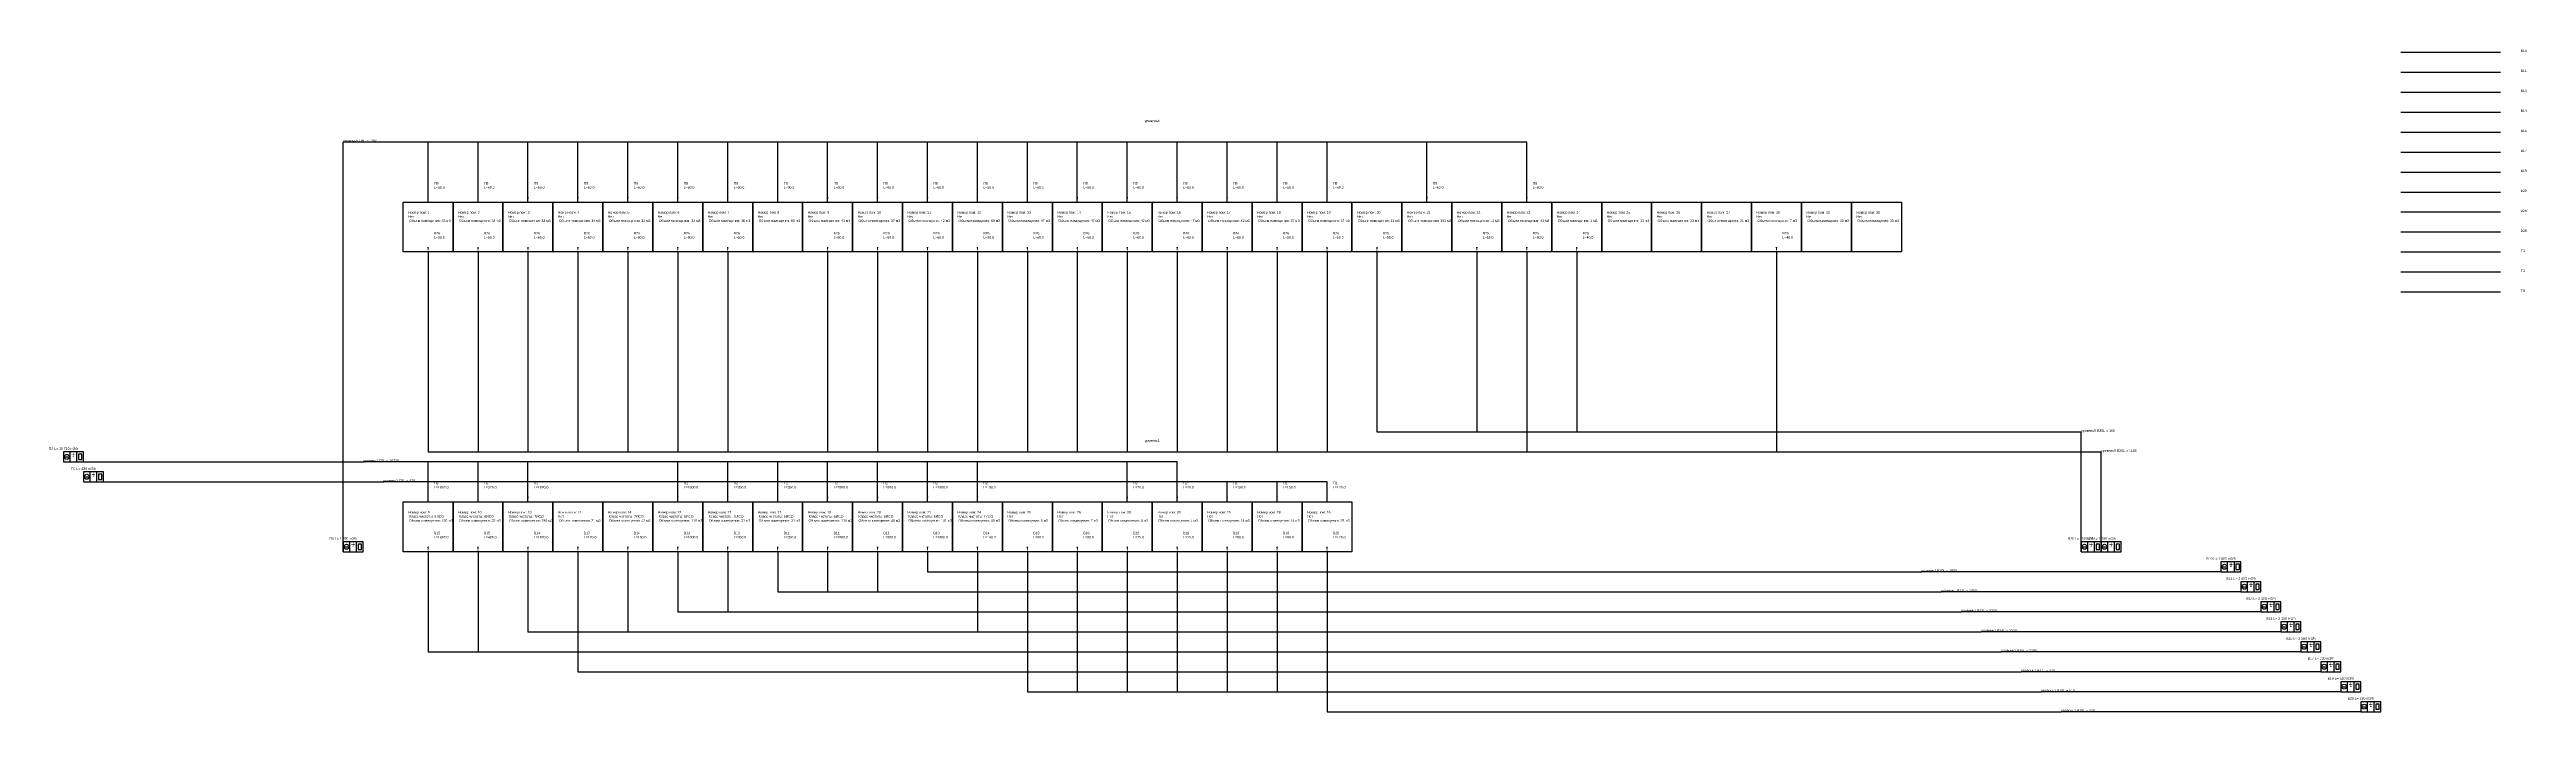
# Model space of a CAD drawing. Header units: metres. Extents: x -354 to 2126, y -161 to 503.
import ezdxf
from ezdxf.enums import TextEntityAlignment as Align

# ---------------------------------------------------------------- set-up
doc = ezdxf.new("R2010")
doc.units = ezdxf.units.M
doc.layers.add('Polygons', color=1, linetype='Continuous')
doc.layers.add('supply_air_layer', color=5, linetype='Continuous')

# ---------------------------------------------------------------- blocks, each defined once
blk = doc.blocks.new('supply_air_unit')
at = {"layer": 'supply_air_layer'}
for p, q in [((0.8, 2.5), (2.5, 2.5)), ((3.3, 0), (3.3, 5)), ((6.7, 0), (6.7, 5))]:
    blk.add_line(p, q, dxfattribs=at)
for points in [[(0, 0), (10, 0), (10, 5), (0, 5), (0, 0)], [(7.5, 1.2), (9.2, 1.2), (9.2, 3.8), (7.5, 3.8), (7.5, 1.2)]]:
    blk.add_lwpolyline(points, dxfattribs=at)
blk.add_circle((1.7, 2.5), 1.25, dxfattribs=at)
for s, p in [('+', (5, 2.5)), ('-', (5, 1.7))]:
    blk.add_text(s, height=2.5, dxfattribs=at).set_placement(p, align=Align.CENTER)

msp = doc.modelspace()

# ---------------------------------------------------------------- linework, layer by layer
at = {"color": 201}
for p, q in [((2000, 500), (2100, 500)), ((525, 0), (525, -20)), ((525, -20), (1520, -20)), ((1820, -20), (1520, -20))]:
    msp.add_line(p, q, dxfattribs=at)
at = {"color": 6}
for p, q in [((2000, 480), (2100, 480)), ((2000, 280), (2100, 280)), ((-340, 90), (-40, 90)), ((-340, 90), (-40, 90)), ((-340, 90), (-40, 90)), ((-340, 90), (-40, 90)), ((-340, 90), (-40, 90)), ((-340, 90), (-40, 90)), ((-340, 90), (-40, 90)), ((-340, 90), (-40, 90)), ((-340, 90), (-40, 90)), ((-340, 90), (-40, 90)), ((-340, 90), (-40, 90)), ((-340, 90), (-40, 90)), ((25, 90), (-40, 90)), ((75, 90), (-40, 90)), ((125, 90), (-40, 90)), ((275, 90), (-40, 90)), ((325, 90), (-40, 90)), ((375, 90), (-40, 90)), ((425, 90), (-40, 90)), ((475, 90), (-40, 90)), ((525, 90), (-40, 90)), ((575, 90), (-40, 90)), ((725, 90), (-40, 90)), ((775, 90), (-40, 90)), ((25, 50), (25, 90)), ((75, 50), (75, 90)), ((125, 50), (125, 90)), ((275, 50), (275, 90)), ((325, 50), (325, 90)), ((375, 50), (375, 90)), ((425, 50), (425, 90)), ((475, 50), (475, 90)), ((525, 50), (525, 90)), ((575, 50), (575, 90)), ((725, 50), (725, 90)), ((775, 50), (775, 90)), ((375, 0), (375, -40)), ((425, 0), (425, -40)), ((475, 0), (475, -40)), ((375, -40), (1540, -40)), ((425, -40), (1540, -40)), ((475, -40), (1540, -40)), ((1840, -40), (1540, -40)), ((1840, -40), (1540, -40)), ((1840, -40), (1540, -40))]:
    msp.add_line(p, q, dxfattribs=at)
at = {"color": 3}
for p, q in [((2000, 460), (2100, 460)), ((275, 0), (275, -60)), ((325, 0), (325, -60)), ((275, -60), (1560, -60)), ((325, -60), (1560, -60)), ((1860, -60), (1560, -60)), ((1860, -60), (1560, -60))]:
    msp.add_line(p, q, dxfattribs=at)
at = {"color": 139}
for p, q in [((2000, 440), (2100, 440)), ((125, 0), (125, -80)), ((225, 0), (225, -80)), ((575, 0), (575, -80)), ((125, -80), (1580, -80)), ((225, -80), (1580, -80)), ((575, -80), (1580, -80)), ((1880, -80), (1580, -80)), ((1880, -80), (1580, -80)), ((1880, -80), (1580, -80))]:
    msp.add_line(p, q, dxfattribs=at)
at = {"color": 211}
for p, q in [((25, 410), (-60, 410)), ((75, 410), (-60, 410)), ((125, 410), (-60, 410)), ((175, 410), (-60, 410)), ((225, 410), (-60, 410)), ((275, 410), (-60, 410)), ((325, 410), (-60, 410)), ((375, 410), (-60, 410)), ((425, 410), (-60, 410)), ((475, 410), (-60, 410)), ((525, 410), (-60, 410)), ((575, 410), (-60, 410)), ((625, 410), (-60, 410)), ((675, 410), (-60, 410)), ((725, 410), (-60, 410)), ((775, 410), (-60, 410)), ((825, 410), (-60, 410)), ((875, 410), (-60, 410)), ((925, 410), (-60, 410)), ((1025, 410), (-60, 410)), ((1125, 410), (-60, 410)), ((-60, 0), (-60, 410)), ((25, 350), (25, 410)), ((75, 350), (75, 410)), ((125, 350), (125, 410)), ((175, 350), (175, 410)), ((225, 350), (225, 410)), ((275, 350), (275, 410)), ((325, 350), (325, 410)), ((375, 350), (375, 410)), ((425, 350), (425, 410)), ((475, 350), (475, 410)), ((525, 350), (525, 410)), ((575, 350), (575, 410)), ((625, 350), (625, 410)), ((675, 350), (675, 410)), ((725, 350), (725, 410)), ((775, 350), (775, 410)), ((825, 350), (825, 410)), ((875, 350), (875, 410)), ((925, 350), (925, 410)), ((1025, 350), (1025, 410)), ((1125, 350), (1125, 410)), ((2000, 260), (2100, 260))]:
    msp.add_line(p, q, dxfattribs=at)
at = {"color": 210}
for p, q in [((2000, 420), (2100, 420)), ((25, 0), (25, -100)), ((75, 0), (75, -100)), ((25, -100), (1600, -100)), ((75, -100), (1600, -100)), ((1900, -100), (1600, -100)), ((1900, -100), (1600, -100))]:
    msp.add_line(p, q, dxfattribs=at)
at = {"color": 1}
for p, q in [((2000, 400), (2100, 400)), ((175, 0), (175, -120)), ((175, -120), (1620, -120)), ((1920, -120), (1620, -120))]:
    msp.add_line(p, q, dxfattribs=at)
at = {"color": 7}
for p, q in [((2000, 380), (2100, 380)), ((625, 0), (625, -140)), ((675, 0), (675, -140)), ((725, 0), (725, -140)), ((775, 0), (775, -140)), ((825, 0), (825, -140)), ((875, 0), (875, -140)), ((625, -140), (1640, -140)), ((675, -140), (1640, -140)), ((725, -140), (1640, -140)), ((775, -140), (1640, -140)), ((825, -140), (1640, -140)), ((875, -140), (1640, -140)), ((1940, -140), (1640, -140)), ((1940, -140), (1640, -140)), ((1940, -140), (1640, -140)), ((1940, -140), (1640, -140)), ((1940, -140), (1640, -140)), ((1940, -140), (1640, -140))]:
    msp.add_line(p, q, dxfattribs=at)
at = {"color": 5}
for p, q in [((2000, 360), (2100, 360)), ((925, 0), (925, -160)), ((925, -160), (1660, -160)), ((1960, -160), (1660, -160))]:
    msp.add_line(p, q, dxfattribs=at)
at = {"color": 180}
for p, q in [((2000, 340), (2100, 340)), ((975, 300), (975, 120)), ((1075, 300), (1075, 120)), ((1175, 300), (1175, 120)), ((975, 120), (1680, 120)), ((1075, 120), (1680, 120)), ((1175, 120), (1680, 120)), ((1680, 0), (1680, 120))]:
    msp.add_line(p, q, dxfattribs=at)
at = {"color": 142}
for p, q in [((25, 300), (25, 100)), ((75, 300), (75, 100)), ((125, 300), (125, 100)), ((175, 300), (175, 100)), ((225, 300), (225, 100)), ((275, 300), (275, 100)), ((325, 300), (325, 100)), ((425, 300), (425, 100)), ((475, 300), (475, 100)), ((525, 300), (525, 100)), ((575, 300), (575, 100)), ((625, 300), (625, 100)), ((675, 300), (675, 100)), ((725, 300), (725, 100)), ((775, 300), (775, 100)), ((825, 300), (825, 100)), ((875, 300), (875, 100)), ((925, 300), (925, 100)), ((1125, 300), (1125, 100)), ((1375, 300), (1375, 100)), ((2000, 320), (2100, 320)), ((25, 100), (1700, 100)), ((75, 100), (1700, 100)), ((125, 100), (1700, 100)), ((175, 100), (1700, 100)), ((225, 100), (1700, 100)), ((275, 100), (1700, 100)), ((325, 100), (1700, 100)), ((425, 100), (1700, 100)), ((475, 100), (1700, 100)), ((525, 100), (1700, 100)), ((575, 100), (1700, 100)), ((625, 100), (1700, 100)), ((675, 100), (1700, 100)), ((725, 100), (1700, 100)), ((775, 100), (1700, 100)), ((825, 100), (1700, 100)), ((875, 100), (1700, 100)), ((925, 100), (1700, 100)), ((1125, 100), (1700, 100)), ((1375, 100), (1700, 100)), ((1700, 0), (1700, 100))]:
    msp.add_line(p, q, dxfattribs=at)
at = {"color": 241}
for p, q in [((2000, 300), (2100, 300)), ((-320, 70), (-20, 70)), ((-320, 70), (-20, 70)), ((-320, 70), (-20, 70)), ((825, 70), (-20, 70)), ((875, 70), (-20, 70)), ((925, 70), (-20, 70)), ((825, 50), (825, 70)), ((875, 50), (875, 70)), ((925, 50), (925, 70))]:
    msp.add_line(p, q, dxfattribs=at)
at = {"color": 211}
for points in [[(25.8, 355), (25, 350), (24.2, 355)], [(75.8, 355), (75, 350), (74.2, 355)], [(125.8, 355), (125, 350), (124.2, 355)], [(175.8, 355), (175, 350), (174.2, 355)], [(225.8, 355), (225, 350), (224.2, 355)], [(275.8, 355), (275, 350), (274.2, 355)], [(325.8, 355), (325, 350), (324.2, 355)], [(375.8, 355), (375, 350), (374.2, 355)], [(425.8, 355), (425, 350), (424.2, 355)], [(475.8, 355), (475, 350), (474.2, 355)], [(525.8, 355), (525, 350), (524.2, 355)], [(575.8, 355), (575, 350), (574.2, 355)], [(625.8, 355), (625, 350), (624.2, 355)], [(675.8, 355), (675, 350), (674.2, 355)], [(725.8, 355), (725, 350), (724.2, 355)], [(775.8, 355), (775, 350), (774.2, 355)], [(825.8, 355), (825, 350), (824.2, 355)], [(875.8, 355), (875, 350), (874.2, 355)], [(925.8, 355), (925, 350), (924.2, 355)], [(1025.8, 355), (1025, 350), (1024.2, 355)], [(1125.8, 355), (1125, 350), (1124.2, 355)]]:
    msp.add_solid(points, dxfattribs=at)
at = {"color": 142}
for points in [[(25.8, 305), (25, 300), (24.2, 305)], [(75.8, 305), (75, 300), (74.2, 305)], [(125.8, 305), (125, 300), (124.2, 305)], [(175.8, 305), (175, 300), (174.2, 305)], [(225.8, 305), (225, 300), (224.2, 305)], [(275.8, 305), (275, 300), (274.2, 305)], [(325.8, 305), (325, 300), (324.2, 305)], [(425.8, 305), (425, 300), (424.2, 305)], [(475.8, 305), (475, 300), (474.2, 305)], [(525.8, 305), (525, 300), (524.2, 305)], [(575.8, 305), (575, 300), (574.2, 305)], [(625.8, 305), (625, 300), (624.2, 305)], [(675.8, 305), (675, 300), (674.2, 305)], [(725.8, 305), (725, 300), (724.2, 305)], [(775.8, 305), (775, 300), (774.2, 305)], [(825.8, 305), (825, 300), (824.2, 305)], [(875.8, 305), (875, 300), (874.2, 305)], [(925.8, 305), (925, 300), (924.2, 305)], [(1125.8, 305), (1125, 300), (1124.2, 305)], [(1375.8, 305), (1375, 300), (1374.2, 305)]]:
    msp.add_solid(points, dxfattribs=at)
at = {"color": 180}
for points in [[(975.8, 305), (975, 300), (974.2, 305)], [(1075.8, 305), (1075, 300), (1074.2, 305)], [(1175.8, 305), (1175, 300), (1174.2, 305)]]:
    msp.add_solid(points, dxfattribs=at)
at = {"color": 6}
for points in [[(25.8, 55), (25, 50), (24.2, 55)], [(75.8, 55), (75, 50), (74.2, 55)], [(125.8, 55), (125, 50), (124.2, 55)], [(275.8, 55), (275, 50), (274.2, 55)], [(325.8, 55), (325, 50), (324.2, 55)], [(375.8, 55), (375, 50), (374.2, 55)], [(425.8, 55), (425, 50), (424.2, 55)], [(475.8, 55), (475, 50), (474.2, 55)], [(525.8, 55), (525, 50), (524.2, 55)], [(575.8, 55), (575, 50), (574.2, 55)], [(725.8, 55), (725, 50), (724.2, 55)], [(775.8, 55), (775, 50), (774.2, 55)], [(375.8, 5), (375, 0), (374.2, 5)], [(425.8, 5), (425, 0), (424.2, 5)], [(475.8, 5), (475, 0), (474.2, 5)]]:
    msp.add_solid(points, dxfattribs=at)
at = {"color": 241}
for points in [[(825.8, 55), (825, 50), (824.2, 55)], [(875.8, 55), (875, 50), (874.2, 55)], [(925.8, 55), (925, 50), (924.2, 55)]]:
    msp.add_solid(points, dxfattribs=at)
at = {"color": 210}
for points in [[(25.8, 5), (25, 0), (24.2, 5)], [(75.8, 5), (75, 0), (74.2, 5)]]:
    msp.add_solid(points, dxfattribs=at)
at = {"color": 139}
for points in [[(125.8, 5), (125, 0), (124.2, 5)], [(225.8, 5), (225, 0), (224.2, 5)], [(575.8, 5), (575, 0), (574.2, 5)]]:
    msp.add_solid(points, dxfattribs=at)
at = {"color": 1}
msp.add_solid([(175.8, 5), (175, 0), (174.2, 5)], dxfattribs=at)
at = {"color": 3}
for points in [[(275.8, 5), (275, 0), (274.2, 5)], [(325.8, 5), (325, 0), (324.2, 5)]]:
    msp.add_solid(points, dxfattribs=at)
at = {"color": 201}
msp.add_solid([(525.8, 5), (525, 0), (524.2, 5)], dxfattribs=at)
at = {"color": 7}
for points in [[(625.8, 5), (625, 0), (624.2, 5)], [(675.8, 5), (675, 0), (674.2, 5)], [(725.8, 5), (725, 0), (724.2, 5)], [(775.8, 5), (775, 0), (774.2, 5)], [(825.8, 5), (825, 0), (824.2, 5)], [(875.8, 5), (875, 0), (874.2, 5)]]:
    msp.add_solid(points, dxfattribs=at)
at = {"color": 5}
msp.add_solid([(925.8, 5), (925, 0), (924.2, 5)], dxfattribs=at)
at = {"layer": 'Polygons', "color": 1}
for points in [[(0, 300), (0, 350), (50, 350), (50, 300), (0, 300)], [(300, 300), (300, 350), (350, 350), (350, 300), (300, 300)], [(750, 300), (750, 350), (800, 350), (800, 300), (750, 300)], [(800, 300), (800, 350), (850, 350), (850, 300), (800, 300)], [(1100, 300), (1100, 350), (1150, 350), (1150, 300), (1100, 300)], [(100, 0), (100, 50), (150, 50), (150, 0), (100, 0)], [(150, 0), (150, 50), (200, 50), (200, 0), (150, 0)], [(450, 0), (450, 50), (500, 50), (500, 0), (450, 0)], [(900, 0), (900, 50), (950, 50), (950, 0), (900, 0)]]:
    msp.add_lwpolyline(points, dxfattribs=at)
at = {"layer": 'Polygons', "color": 176}
for points in [[(50, 300), (50, 350), (100, 350), (100, 300), (50, 300)], [(850, 300), (850, 350), (900, 350), (900, 300), (850, 300)], [(200, 0), (200, 50), (250, 50), (250, 0), (200, 0)]]:
    msp.add_lwpolyline(points, dxfattribs=at)
at = {"layer": 'Polygons', "color": 142}
for points in [[(100, 300), (100, 350), (150, 350), (150, 300), (100, 300)], [(900, 300), (900, 350), (950, 350), (950, 300), (900, 300)], [(250, 0), (250, 50), (300, 50), (300, 0), (250, 0)]]:
    msp.add_lwpolyline(points, dxfattribs=at)
at = {"layer": 'Polygons', "color": 180}
for points in [[(150, 300), (150, 350), (200, 350), (200, 300), (150, 300)], [(950, 300), (950, 350), (1000, 350), (1000, 300), (950, 300)], [(300, 0), (300, 50), (350, 50), (350, 0), (300, 0)]]:
    msp.add_lwpolyline(points, dxfattribs=at)
at = {"layer": 'Polygons', "color": 5}
for points in [[(200, 300), (200, 350), (250, 350), (250, 300), (200, 300)], [(1000, 300), (1000, 350), (1050, 350), (1050, 300), (1000, 300)], [(350, 0), (350, 50), (400, 50), (400, 0), (350, 0)]]:
    msp.add_lwpolyline(points, dxfattribs=at)
at = {"layer": 'Polygons', "color": 7}
for points in [[(250, 300), (250, 350), (300, 350), (300, 300), (250, 300)], [(1050, 300), (1050, 350), (1100, 350), (1100, 300), (1050, 300)], [(400, 0), (400, 50), (450, 50), (450, 0), (400, 0)]]:
    msp.add_lwpolyline(points, dxfattribs=at)
at = {"layer": 'Polygons', "color": 210}
for points in [[(350, 300), (350, 350), (400, 350), (400, 300), (350, 300)], [(1150, 300), (1150, 350), (1200, 350), (1200, 300), (1150, 300)], [(500, 0), (500, 50), (550, 50), (550, 0), (500, 0)]]:
    msp.add_lwpolyline(points, dxfattribs=at)
at = {"layer": 'Polygons', "color": 139}
for points in [[(400, 300), (400, 350), (450, 350), (450, 300), (400, 300)], [(1200, 300), (1200, 350), (1250, 350), (1250, 300), (1200, 300)], [(550, 0), (550, 50), (600, 50), (600, 0), (550, 0)]]:
    msp.add_lwpolyline(points, dxfattribs=at)
at = {"layer": 'Polygons', "color": 3}
for points in [[(450, 300), (450, 350), (500, 350), (500, 300), (450, 300)], [(1250, 300), (1250, 350), (1300, 350), (1300, 300), (1250, 300)], [(600, 0), (600, 50), (650, 50), (650, 0), (600, 0)]]:
    msp.add_lwpolyline(points, dxfattribs=at)
at = {"layer": 'Polygons', "color": 6}
for points in [[(500, 300), (500, 350), (550, 350), (550, 300), (500, 300)], [(650, 300), (650, 350), (700, 350), (700, 300), (650, 300)], [(1300, 300), (1300, 350), (1350, 350), (1350, 300), (1300, 300)], [(1450, 300), (1450, 350), (1500, 350), (1500, 300), (1450, 300)], [(0, 0), (0, 50), (50, 50), (50, 0), (0, 0)], [(650, 0), (650, 50), (700, 50), (700, 0), (650, 0)], [(800, 0), (800, 50), (850, 50), (850, 0), (800, 0)]]:
    msp.add_lwpolyline(points, dxfattribs=at)
at = {"layer": 'Polygons', "color": 201}
for points in [[(550, 300), (550, 350), (600, 350), (600, 300), (550, 300)], [(1350, 300), (1350, 350), (1400, 350), (1400, 300), (1350, 300)], [(700, 0), (700, 50), (750, 50), (750, 0), (700, 0)]]:
    msp.add_lwpolyline(points, dxfattribs=at)
at = {"layer": 'Polygons', "color": 241}
for points in [[(600, 300), (600, 350), (650, 350), (650, 300), (600, 300)], [(1400, 300), (1400, 350), (1450, 350), (1450, 300), (1400, 300)], [(750, 0), (750, 50), (800, 50), (800, 0), (750, 0)]]:
    msp.add_lwpolyline(points, dxfattribs=at)
at = {"layer": 'Polygons', "color": 211}
for points in [[(700, 300), (700, 350), (750, 350), (750, 300), (700, 300)], [(50, 0), (50, 50), (100, 50), (100, 0), (50, 0)], [(850, 0), (850, 50), (900, 50), (900, 0), (850, 0)]]:
    msp.add_lwpolyline(points, dxfattribs=at)

# ---------------------------------------------------------------- block references
at = {"layer": 'supply_air_unit', "xscale": 2, "yscale": 2}
for p in [(-340, 90), (-340, 90), (-340, 90), (-340, 90), (-340, 90), (-340, 90), (-340, 90), (-340, 90), (-340, 90), (-340, 90), (-340, 90), (-340, 90), (-320, 70), (-320, 70), (-320, 70), (-60, 0), (1680, 0), (1700, 0), (1820, -20), (1840, -40), (1840, -40), (1840, -40), (1860, -60), (1860, -60), (1880, -80), (1880, -80), (1880, -80), (1900, -100), (1900, -100), (1920, -120), (1940, -140), (1940, -140), (1940, -140), (1940, -140), (1940, -140), (1940, -140), (1960, -160)]:
    msp.add_blockref('supply_air_unit', p, dxfattribs=at)

# ---------------------------------------------------------------- texts
at = {"layer": 'TEXTLAYER'}
for s, p in [('В10', (2120, 500)), ('В11', (2120, 480)), ('В13', (2120, 460)), ('В14', (2120, 440)), ('В15', (2120, 420)), ('уровень5 П8L = 1290', (-60, 410)), ('уровень5 П8L = 1290', (-60, 410)), ('уровень5 П8L = 1290', (-60, 410)), ('уровень5 П8L = 1290', (-60, 410)), ('уровень5 П8L = 1290', (-60, 410)), ('уровень5 П8L = 1290', (-60, 410)), ('уровень5 П8L = 1290', (-60, 410)), ('уровень5 П8L = 1290', (-60, 410)), ('уровень5 П8L = 1290', (-60, 410)), ('уровень5 П8L = 1290', (-60, 410)), ('уровень5 П8L = 1290', (-60, 410)), ('уровень5 П8L = 1290', (-60, 410)), ('уровень5 П8L = 1290', (-60, 410)), ('уровень5 П8L = 1290', (-60, 410)), ('уровень5 П8L = 1290', (-60, 410)), ('уровень5 П8L = 1290', (-60, 410)), ('уровень5 П8L = 1290', (-60, 410)), ('уровень5 П8L = 1290', (-60, 410)), ('уровень5 П8L = 1290', (-60, 410)), ('уровень5 П8L = 1290', (-60, 410)), ('уровень5 П8L = 1290', (-60, 410)), ('В17', (2120, 400)), ('В19', (2120, 380)), ('В20', (2120, 360)), ('В25', (2120, 340)), ('В26', (2120, 320)), ('П1', (2120, 300)), ('П2', (2120, 280)), ('П8', (2120, 260)), ('уровень5 В25L = 150', (1680, 120)), ('уровень5 В25L = 150', (1680, 120)), ('уровень5 В25L = 150', (1680, 120)), ('уровень5 В26L = 1180', (1700, 100)), ('уровень5 В26L = 1180', (1700, 100)), ('уровень5 В26L = 1180', (1700, 100)), ('уровень5 В26L = 1180', (1700, 100)), ('уровень5 В26L = 1180', (1700, 100)), ('уровень5 В26L = 1180', (1700, 100)), ('уровень5 В26L = 1180', (1700, 100)), ('уровень5 В26L = 1180', (1700, 100)), ('уровень5 В26L = 1180', (1700, 100)), ('уровень5 В26L = 1180', (1700, 100)), ('уровень5 В26L = 1180', (1700, 100)), ('уровень5 В26L = 1180', (1700, 100)), ('уровень5 В26L = 1180', (1700, 100)), ('уровень5 В26L = 1180', (1700, 100)), ('уровень5 В26L = 1180', (1700, 100)), ('уровень5 В26L = 1180', (1700, 100)), ('уровень5 В26L = 1180', (1700, 100)), ('уровень5 В26L = 1180', (1700, 100)), ('уровень5 В26L = 1180', (1700, 100)), ('уровень5 В26L = 1180', (1700, 100)), ('уровень1 П2L = 10710', (-40, 90)), ('уровень1 П2L = 10710', (-40, 90)), ('уровень1 П2L = 10710', (-40, 90)), ('уровень1 П2L = 10710', (-40, 90)), ('уровень1 П2L = 10710', (-40, 90)), ('уровень1 П2L = 10710', (-40, 90)), ('уровень1 П2L = 10710', (-40, 90)), ('уровень1 П2L = 10710', (-40, 90)), ('уровень1 П2L = 10710', (-40, 90)), ('уровень1 П2L = 10710', (-40, 90)), ('уровень1 П2L = 10710', (-40, 90)), ('уровень1 П2L = 10710', (-40, 90)), ('уровень1 П1L = 420', (-20, 70)), ('уровень1 П1L = 420', (-20, 70)), ('уровень1 П1L = 420', (-20, 70)), ('уровень1 В10L = 1800', (1520, -20)), ('уровень1 В11L = 2450', (1540, -40)), ('уровень1 В11L = 2450', (1540, -40)), ('уровень1 В11L = 2450', (1540, -40)), ('уровень1 В13L = 2150', (1560, -60)), ('уровень1 В13L = 2150', (1560, -60)), ('уровень1 В14L = 2150', (1580, -80)), ('уровень1 В14L = 2150', (1580, -80)), ('уровень1 В14L = 2150', (1580, -80)), ('уровень1 В15L = 2280', (1600, -100)), ('уровень1 В15L = 2280', (1600, -100)), ('уровень1 В17L = 120', (1620, -120)), ('уровень1 В19L = 510', (1640, -140)), ('уровень1 В19L = 510', (1640, -140)), ('уровень1 В19L = 510', (1640, -140)), ('уровень1 В19L = 510', (1640, -140)), ('уровень1 В19L = 510', (1640, -140)), ('уровень1 В19L = 510', (1640, -140)), ('уровень1 В20L = 120', (1660, -160))]:
    msp.add_text(s, height=2.5, dxfattribs=at).set_placement(p)
for s, p in [('уровень5', (750, 430)), ('П2 L= 10 710 m3/h', (-340, 102)), ('П2 L= 10 710 m3/h', (-340, 102)), ('П2 L= 10 710 m3/h', (-340, 102)), ('П2 L= 10 710 m3/h', (-340, 102)), ('П2 L= 10 710 m3/h', (-340, 102)), ('П2 L= 10 710 m3/h', (-340, 102)), ('П2 L= 10 710 m3/h', (-340, 102)), ('П2 L= 10 710 m3/h', (-340, 102)), ('П2 L= 10 710 m3/h', (-340, 102)), ('П2 L= 10 710 m3/h', (-340, 102)), ('П2 L= 10 710 m3/h', (-340, 102)), ('П2 L= 10 710 m3/h', (-340, 102)), ('уровень1', (750, 110)), ('П1 L= 420 m3/h', (-320, 82)), ('П1 L= 420 m3/h', (-320, 82)), ('П1 L= 420 m3/h', (-320, 82)), ('П8 L= 1 290 m3/h', (-60, 12)), ('В25 L= 150 m3/h', (1680, 12)), ('В26 L= 1 180 m3/h', (1700, 12)), ('В10 L= 1 800 m3/h', (1820, -8)), ('В11 L= 2 450 m3/h', (1840, -28)), ('В11 L= 2 450 m3/h', (1840, -28)), ('В11 L= 2 450 m3/h', (1840, -28)), ('В13 L= 2 150 m3/h', (1860, -48)), ('В13 L= 2 150 m3/h', (1860, -48)), ('В14 L= 2 150 m3/h', (1880, -68)), ('В14 L= 2 150 m3/h', (1880, -68)), ('В14 L= 2 150 m3/h', (1880, -68)), ('В15 L= 2 280 m3/h', (1900, -88)), ('В15 L= 2 280 m3/h', (1900, -88)), ('В17 L= 120 m3/h', (1920, -108)), ('В19 L= 510 m3/h', (1940, -128)), ('В19 L= 510 m3/h', (1940, -128)), ('В19 L= 510 m3/h', (1940, -128)), ('В19 L= 510 m3/h', (1940, -128)), ('В19 L= 510 m3/h', (1940, -128)), ('В19 L= 510 m3/h', (1940, -128)), ('В20 L= 120 m3/h', (1960, -148))]:
    msp.add_text(s, height=2.5, dxfattribs=at).set_placement(p, align=Align.CENTER)
at = {"layer": 'TEXTLAYER', "char_height": 2.5, "attachment_point": 1}
for s, insert in [(' П8\\P L=60.0', (30, 370)), (' П8\\P L=60.0', (80, 370)), (' П8\\P L=60.0', (130, 370)), (' П8\\P L=60.0', (180, 370)), (' П8\\P L=60.0', (230, 370)), (' П8\\P L=60.0', (280, 370)), (' П8\\P L=60.0', (330, 370)), (' П8\\P L=90.0', (380, 370)), (' П8\\P L=60.0', (430, 370)), (' П8\\P L=60.0', (480, 370)), (' П8\\P L=60.0', (530, 370)), (' П8\\P L=60.0', (580, 370)), (' П8\\P L=60.0', (630, 370)), (' П8\\P L=60.0', (680, 370)), (' П8\\P L=60.0', (730, 370)), (' П8\\P L=60.0', (780, 370)), (' П8\\P L=60.0', (830, 370)), (' П8\\P L=60.0', (880, 370)), (' П8\\P L=60.0', (930, 370)), (' П8\\P L=60.0', (1030, 370)), (' П8\\P L=60.0', (1130, 370)), ('\\PНомер пом: 1\\PНет\\P Объем помещения: 33 м3', (5, 345)), ('\\PНомер пом: 2\\PНет\\P Объем помещения: 33 м3', (55, 345)), ('\\PНомер пом: 3\\PНет\\P Объем помещения: 33 м3', (105, 345)), ('\\PНомер пом: 4\\PНет\\P Объем помещения: 34 м3', (155, 345)), ('\\PНомер пом: 5\\PНет\\P Объем помещения: 32 м3', (205, 345)), ('\\PНомер пом: 6\\PНет\\P Объем помещения: 32 м3', (255, 345)), ('\\PНомер пом: 7\\PНет\\P Объем помещения: 38 м3', (305, 345)), ('\\PНомер пом: 8\\PНет\\P Объем помещения: 89 м3', (355, 345)), ('\\PНомер пом: 9\\PНет\\P Объем помещения: 41 м3', (405, 345)), ('\\PНомер пом: 10\\PНет\\P Объем помещения: 37 м3', (455, 345)), ('\\PНомер пом: 11\\PНет\\P Объем помещения: 42 м3', (505, 345)), ('\\PНомер пом: 12\\PНет\\P Объем помещения: 59 м3', (555, 345)), ('\\PНомер пом: 13\\PНет\\P Объем помещения: 47 м3', (605, 345)), ('\\PНомер пом: 14\\PНет\\P Объем помещения: 47 м3', (655, 345)), ('\\PНомер пом: 15\\PНет\\P Объем помещения: 42 м3', (705, 345)), ('\\PНомер пом: 16\\PНет\\P Объем помещения: 47 м3', (755, 345)), ('\\PНомер пом: 17\\PНет\\P Объем помещения: 42 м3', (805, 345)), ('\\PНомер пом: 18\\PНет\\P Объем помещения: 37 м3', (855, 345)), ('\\PНомер пом: 19\\PНет\\P Объем помещения: 37 м3', (905, 345)), ('\\PНомер пом: 20\\PНет\\P Объем помещения: 11 м3', (955, 345)), ('\\PНомер пом: 21\\PНет\\P Объем помещения: 191 м3', (1005, 345)), ('\\PНомер пом: 22\\PНет\\P Объем помещения: 12 м3', (1055, 345)), ('\\PНомер пом: 23\\PНет\\P Объем помещения: 42 м3', (1105, 345)), ('\\PНомер пом: 24\\PНет\\P Объем помещения: 1 м3', (1155, 345)), ('\\PНомер пом: 25\\PНет\\P Объем помещения: 31 м3', (1205, 345)), ('\\PНомер пом: 26\\PНет\\P Объем помещения: 23 м3', (1255, 345)), ('\\PНомер пом: 27\\PНет\\P Объем помещения: 21 м3', (1305, 345)), ('\\PНомер пом: 28\\PНет\\P Объем помещения: 7 м3', (1355, 345)), ('\\PНомер пом: 29\\PНет\\P Объем помещения: 30 м3', (1405, 345)), ('\\PНомер пом: 30\\PНет\\P Объем помещения: 33 м3', (1455, 345)), (' В26\\P L=60.0', (30, 320)), (' В26\\P L=60.0', (80, 320)), (' В26\\P L=60.0', (130, 320)), (' В26\\P L=60.0', (180, 320)), (' В26\\P L=60.0', (230, 320)), (' В26\\P L=60.0', (280, 320)), (' В26\\P L=60.0', (330, 320)), (' В26\\P L=60.0', (430, 320)), (' В26\\P L=60.0', (480, 320)), (' В26\\P L=60.0', (530, 320)), (' В26\\P L=60.0', (580, 320)), (' В26\\P L=60.0', (630, 320)), (' В26\\P L=60.0', (680, 320)), (' В26\\P L=60.0', (730, 320)), (' В26\\P L=60.0', (780, 320)), (' В26\\P L=60.0', (830, 320)), (' В26\\P L=60.0', (880, 320)), (' В26\\P L=60.0', (930, 320)), (' В25\\P L=55.0', (980, 320)), (' В25\\P L=55.0', (1080, 320)), (' В26\\P L=60.0', (1130, 320)), (' В25\\P L=40.0', (1180, 320)), (' В26\\P L=40.0', (1380, 320)), (' П2\\P L=1800.0', (30, 70)), (' П2\\P L=370.0', (80, 70)), (' П2\\P L=1820.0', (130, 70)), (' П2\\P L=1800.0', (280, 70)), (' П2\\P L=350.0', (330, 70)), (' П2\\P L=350.0', (380, 70)), (' П2\\P L=1800.0', (430, 70)), (' П2\\P L=300.0', (480, 70)), (' П2\\P L=1800.0', (530, 70)), (' П2\\P L=180.0', (580, 70)), (' П2\\P L=70.0', (730, 70)), (' П2\\P L=70.0', (780, 70)), (' П1\\P L=150.0', (830, 70)), (' П1\\P L=150.0', (880, 70)), (' П1\\P L=120.0', (930, 70)), ('\\PНомер пом: 9\\P Класс чистоты: 6ИСО\\P Объем помещения: 130 м3', (5, 45)), ('\\PНомер пом: 10\\P Класс чистоты: 6ИСО\\P Объем помещения: 33 м3', (55, 45)), ('\\PНомер пом: 13\\P Класс чистоты: 7ИСО\\P Объем помещения: 190 м3', (105, 45)), ('\\PНомер пом: 11\\PНет\\P Объем помещения: 21 м3', (155, 45)), ('\\PНомер пом: 14\\P Класс чистоты: 7ИСО\\P Объем помещения: 42 м3', (205, 45)), ('\\PНомер пом: 12\\P Класс чистоты: 6ИСО\\P Объем помещения: 110 м3', (255, 45)), ('\\PНомер пом: 17\\P Класс чистоты: 6ИСО\\P Объем помещения: 31 м3', (305, 45)), ('\\PНомер пом: 17\\P Класс чистоты: 6ИСО\\P Объем помещения: 31 м3', (355, 45)), ('\\PНомер пом: 19\\P Класс чистоты: 6ИСО\\P Объем помещения: 110 м3', (405, 45)), ('\\PНомер пом: 20\\P Класс чистоты: 6ИСО\\P Объем помещения: 40 м3', (455, 45)), ('\\PНомер пом: 21\\P Класс чистоты: 6ИСО\\P Объем помещения: 141 м3', (505, 45)), ('\\PНомер пом: 24\\P Класс чистоты: 7ИСО\\P Объем помещения: 40 м3', (555, 45)), ('\\PНомер пом: 23\\PНет\\P Объем помещения: 6 м3', (605, 45)), ('\\PНомер пом: 26\\PНет\\P Объем помещения: 7 м3', (655, 45)), ('\\PНомер пом: 30\\PНет\\P Объем помещения: 4 м3', (705, 45)), ('\\PНомер пом: 30\\PНет\\P Объем помещения: 4 м3', (755, 45)), ('\\PНомер пом: 25\\PНет\\P Объем помещения: 14 м3', (805, 45)), ('\\PНомер пом: 29\\PНет\\P Объем помещения: 14 м3', (855, 45)), ('\\PНомер пом: 16\\PНет\\P Объем помещения: 28 м3', (905, 45)), (' В15\\P L=1800.0', (30, 20)), (' В15\\P L=480.0', (80, 20)), (' В14\\P L=1820.0', (130, 20)), (' В17\\P L=120.0', (180, 20)), (' В14\\P L=150.0', (230, 20)), (' В13\\P L=1800.0', (280, 20)), (' В13\\P L=350.0', (330, 20)), (' В11\\P L=350.0', (380, 20)), (' В11\\P L=1800.0', (430, 20)), (' В11\\P L=300.0', (480, 20)), (' В10\\P L=1800.0', (530, 20)), (' В14\\P L=180.0', (580, 20)), (' В19\\P L=90.0', (630, 20)), (' В19\\P L=90.0', (680, 20)), (' В19\\P L=75.0', (730, 20)), (' В19\\P L=75.0', (780, 20)), (' В19\\P L=90.0', (830, 20)), (' В19\\P L=90.0', (880, 20)), (' В20\\P L=120.0', (930, 20))]:
    msp.add_mtext(s, dxfattribs=dict(at, insert=insert))

doc.saveas('drawing.dxf')
